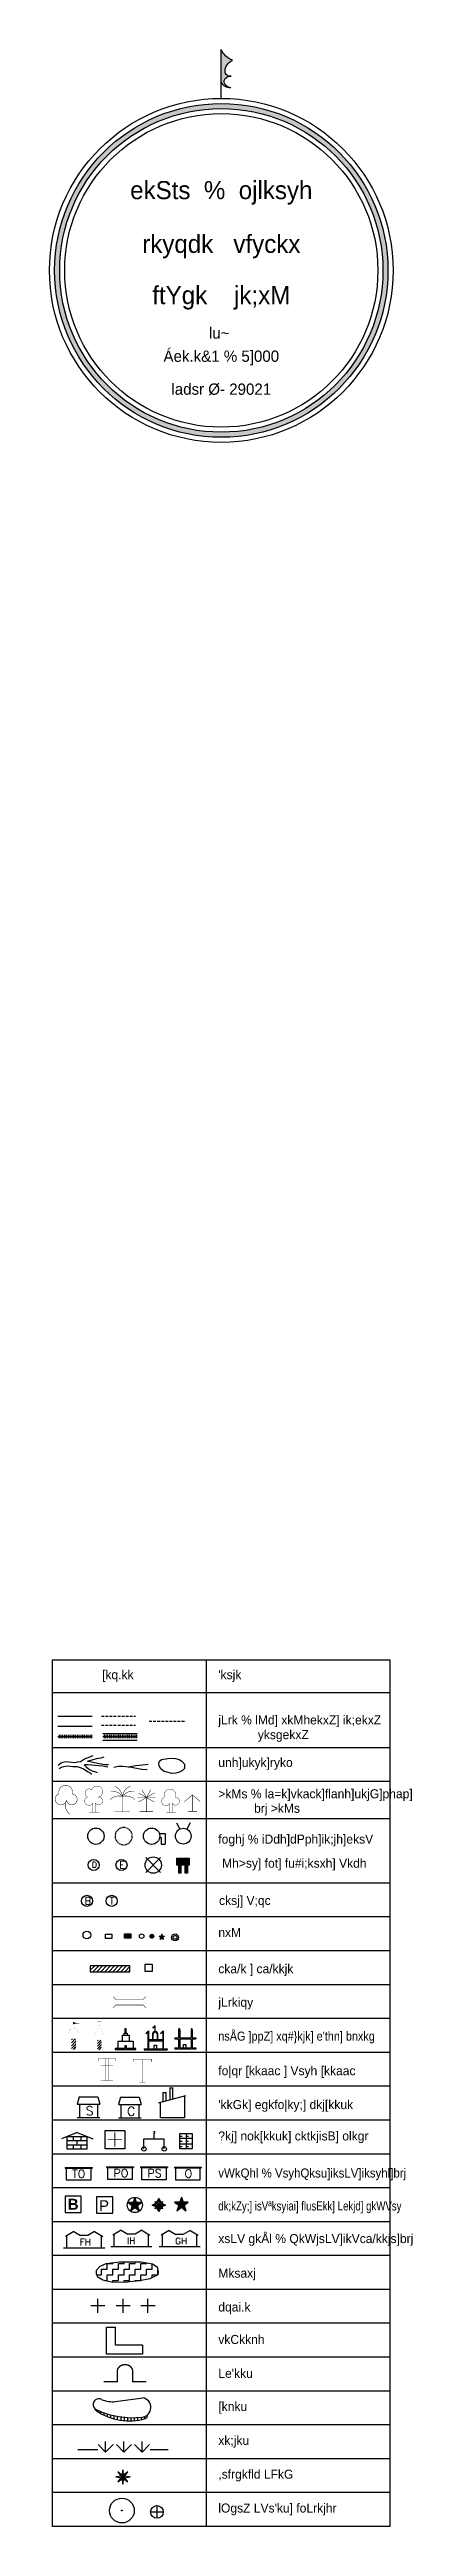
# Model space of a CAD drawing. Header units: feet. Extents: x 59 to 277694, y 0 to 2067228.
# Drawn here: x 800 to 881, y 0 to 549 of the extents above; entities that cross this region are included whole.
import ezdxf
from ezdxf.enums import TextEntityAlignment as Align

# ---------------------------------------------------------------- set-up
doc = ezdxf.new("R2010")
doc.units = ezdxf.units.FT
doc.header["$LTSCALE"] = 0.3
doc.header["$MEASUREMENT"] = 0
doc.linetypes.add('ACAD_ISO02W100', pattern=[15, 12, -3])
doc.linetypes.add('DASHED', pattern=[0.75, 0.5, -0.25])
doc.layers.add('LEGEND', color=1, linetype='Continuous')
doc.layers.add('SYM_LOGO', color=1, linetype='Continuous')
doc.styles.get("Standard").update_dxf_attribs({"font": 'simplex.shx'})
doc.styles.add('TEXT_MAP', font='')
doc.styles.get('TEXT_MAP').set_extended_font_data('Kruti Dev 050')

msp = doc.modelspace()

# ---------------------------------------------------------------- texts
at = {"layer": 'SYM_LOGO', "style": 'TEXT_MAP'}
for s, p in [('ekSts  %  ojlksyh', (838.15, 517.5)), ('rkyqdk   vfyckx', (838.15, 505.6)), ('ftYgk    jk;xM', (838.15, 494.24))]:
    msp.add_text(s, height=4, dxfattribs=at).set_placement(p, align=Align.MIDDLE_CENTER)
for s, p in [('lu~ ', (838.15, 485.86)), ('Áek.k&1 % 5]000', (838.15, 480.72)), ('ladsr Ø- 29021', (838.15, 473.42))]:
    msp.add_text(s, height=2.5, rotation=360, dxfattribs=at).set_placement(p, align=Align.MIDDLE_CENTER)

# ---------------------------------------------------------------- blocks, each defined once
blk = doc.blocks.new('TS_POINT')
at = {"color": 5}
for radius in [2.75, 0.0725]:
    blk.add_circle((0, 0), radius, dxfattribs=at)
blk = doc.blocks.new('HOTEL')
blk.add_hatch(color=256).paths.add_polyline_path([(0.6, -0.03), (1.49, 0.65), (0.37, 0.65), (0.01, 1.75), (-0.36, 0.65), (-1.51, 0.65), (-0.59, -0.05), (-0.99, -1.25), (0, -0.49), (1.01, -1.25)])
for p, q in [((-0.36, 0.65), (-1.51, 0.65)), ((1.49, 0.65), (0.37, 0.65))]:
    blk.add_line(p, q)
for points in [[(-1.51, 0.65), (-0.59, -0.05)], [(0.01, 1.75), (-0.36, 0.65)], [(0.01, 1.75), (0.37, 0.65)], [(0.6, -0.03), (1.49, 0.65)], [(-0.59, -0.05), (-0.99, -1.25)], [(-0.99, -1.25), (0, -0.49)], [(0, -0.49), (1.01, -1.25)], [(0.6, -0.03), (1.01, -1.25)]]:
    blk.add_lwpolyline(points)
blk = doc.blocks.new('OVERHEADTANK')
blk.add_hatch(color=256).paths.add_polyline_path([(1.37, 1.54), (-1.37, 1.54), (-1.37, 0), (-0.93, 0), (-0.93, -1.81), (-0.48, -1.81), (-0.48, 0), (0.48, 0), (0.48, -1.81), (0.93, -1.81), (0.93, 0), (1.37, 0)])
blk.add_lwpolyline([(0.48, 0), (-0.48, 0), (-0.48, -1.81), (-0.93, -1.81), (-0.93, 0), (-1.37, 0), (-1.37, 1.54), (1.37, 1.54), (1.37, 0), (0.93, 0), (0.93, -1.81), (0.48, -1.81)], close=True)
blk = doc.blocks.new('PETROLPUMP')
blk.add_lwpolyline([(1.8, 3.6), (-1.8, 3.6), (-1.8, 0), (1.8, 0)], close=True)
at = {"insert": (-1.28, 2.83), "char_height": 2.4043, "width": 2.5991, "attachment_point": 1}
blk.add_mtext('\\fArial|b0|i0|c0|p34;P', dxfattribs=at)
blk = doc.blocks.new('MONUMENT')
h = blk.add_hatch(color=256)
h.paths.add_polyline_path([(0.71, 0, -0.198912), (0.5, -0.5), (1.5, 0), (0.5, 0.5, -0.198912)])
h.paths.add_polyline_path([(0.8, 0.8), (0.41, 0.67), (0.5, 0.5), (0.67, 0.41)])
h.paths.add_polyline_path([(0.5, 0.5), (0, 1.5), (-0.5, 0.5, -0.414214)])
h.paths.add_polyline_path([(-1.5, 0), (-0.5, -0.5, -0.198912), (-0.71, 0, -0.198912), (-0.5, 0.5)])
h.paths.add_polyline_path([(-0.8, 0.8), (-0.67, 0.41), (-0.5, 0.5), (-0.41, 0.67)])
h.paths.add_polyline_path([(-0.41, -0.67), (-0.5, -0.5), (-0.67, -0.41), (-0.8, -0.8)])
h.paths.add_polyline_path([(-0.5, -0.5), (0, -1.5), (0.5, -0.5, -0.414214)])
h.paths.add_polyline_path([(0.8, -0.8), (0.67, -0.41), (0.5, -0.5), (0.41, -0.67)])
h.paths.add_polyline_path([(-0.41, 0, 1), (0.41, 0, 1)])
blk.add_lwpolyline([(0.5, -0.5), (0, -1.5), (-0.5, -0.5), (-1.5, 0), (-0.5, 0.5), (0, 1.5), (0.5, 0.5), (1.5, 0)], close=True)
for points in [[(-0.67, 0.41), (-0.8, 0.8), (-0.41, 0.67)], [(0.41, 0.67), (0.8, 0.8), (0.67, 0.41)], [(-0.41, -0.67), (-0.8, -0.8), (-0.67, -0.41)], [(0.67, -0.41), (0.8, -0.8), (0.41, -0.67)]]:
    blk.add_lwpolyline(points)
for radius in [0.707, 0.414]:
    blk.add_circle((0, 0), radius)
blk = doc.blocks.new('HISTORICALPLACE')
blk.add_hatch(color=256).paths.add_polyline_path([(0.15, 0.19), (0.12, 0.39), (-0.04, 0.27), (-0.2, 0.39), (-0.23, 0.19), (-0.43, 0.16), (-0.31, 0), (-0.43, -0.16), (-0.23, -0.19), (-0.2, -0.39), (-0.04, -0.27), (0.12, -0.39), (0.15, -0.19), (0.35, -0.16), (0.23, 0), (0.35, 0.16)])
for points in [[(0.15, -0.19), (1.55, 0), (0.15, 0.19), (-0.04, 1.58), (-0.23, 0.19), (-1.62, 0), (-0.23, -0.19), (-0.04, -1.59)], [(0.23, 0), (1.08, 1.12), (-0.04, 0.27), (-1.16, 1.12), (-0.31, 0), (-1.16, -1.12), (-0.04, -0.27), (1.08, -1.12)]]:
    blk.add_lwpolyline(points, close=True)
blk = doc.blocks.new('THEATRE')
blk.add_hatch(color=256).paths.add_polyline_path([(0.62, -0.11), (1.51, 0.57), (0.39, 0.57), (0.03, 1.67), (-0.34, 0.57), (-1.49, 0.57), (-0.57, -0.12), (-0.97, -1.33), (0.02, -0.57), (1.03, -1.33)])
blk.add_lwpolyline([(-0.57, -0.12), (-0.97, -1.33), (0.02, -0.57), (1.03, -1.33), (0.62, -0.11), (1.51, 0.57), (0.39, 0.57), (0.03, 1.67), (-0.34, 0.57), (-1.49, 0.57)], close=True)
blk.add_circle((0, 0), 1.69)
blk = doc.blocks.new('MARRIAGEHALL')
blk.add_lwpolyline([(1.8, 3.6), (-1.8, 3.6), (-1.8, 0), (1.8, 0)], close=True)
at = {"insert": (-1.21, 3.05), "char_height": 2.4043, "width": 2.5991, "attachment_point": 1}
blk.add_mtext('\\fArial|b1|i0|c0|p34;B', dxfattribs=at)
blk = doc.blocks.new('COLONY')
blk.add_lwpolyline([(-1.36, 3.39), (1.36, 3.39), (1.36, 0), (-1.36, 0)], close=True)
for points in [[(-1.36, 2.82), (-0.87, 2.82)], [(-1.36, 2.35), (1.36, 2.35)], [(-1.36, 1.68), (-0.87, 1.68)], [(-1.36, 1.1), (1.36, 1.1)], [(-1.36, 0.51), (-0.87, 0.51)], [(0, 3.39), (0, 0)], [(0, 2.82), (0.57, 2.82)], [(0, 1.68), (0.57, 1.68)], [(0, 0.51), (0.57, 0.51)]]:
    blk.add_lwpolyline(points)
blk = doc.blocks.new('BAZARPETH')
for points in [[(-2.25, 2.25), (2.25, 2.25)], [(-2.25, 0), (-2.25, 2.25)], [(0, 2.25), (0, 3.47)], [(2.25, 0), (2.25, 2.25)]]:
    blk.add_lwpolyline(points)
for centre in [(-2.25, 0), (2.25, 0)]:
    blk.add_circle(centre, 0.484)
blk.add_arc((-0.02, 3.64), 0.175, 274.9565, 124.5671)
blk = doc.blocks.new('STONE_DBC')
for radius in [0.76, 0.419]:
    blk.add_circle((0, 0), radius)
blk = doc.blocks.new('STONE_STAR')
for points in [[(-0.62, 0.21), (0.6, 0.21), (-0.39, -0.5), (-0.24, -0.06)], [(-0.01, 0.65), (-0.39, -0.5), (-0.01, -0.23), (0.36, -0.5)]]:
    blk.add_lwpolyline(points, close=True)
blk.add_lwpolyline([(-0.24, -0.06), (-0.01, -0.23)])
blk = doc.blocks.new('STONE_CRL_STAR')
for points in [[(-0.41, 0.13), (0.4, 0.13), (-0.25, -0.34), (-0.16, -0.05)], [(0, 0.43), (-0.25, -0.34), (0, -0.16), (0.25, -0.34)]]:
    blk.add_lwpolyline(points, close=True)
blk.add_lwpolyline([(-0.16, -0.05), (0, -0.16)])
blk.add_circle((0, 0), 0.427)
blk = doc.blocks.new('STONE_CRTRI')
at = {"const_width": 0.0006}
blk.add_lwpolyline([(0.42, -0.27), (0, 0.51), (-0.42, -0.27)], close=True, dxfattribs=at)
blk.add_circle((0, 0), 0.511)
blk = doc.blocks.new('IDGAH')
for points in [[(-2.36, 2.51), (-2.36, 2.34)], [(-2.36, 2.51), (-1.53, 2.51)], [(-2.36, 2.34), (-1.53, 2.34)], [(-2.32, 2.51), (-1.53, 2.51)], [(-2.32, 2.34), (-1.53, 2.34)], [(-2.32, 0.29), (-2.23, 0.29)], [(-2.32, 0.29), (-2.32, 0)], [(-2.32, 0.29), (-1.53, 0.29)], [(2.32, 0), (-2.32, 0)], [(-1.41, 4.64), (-1.53, 4.25)], [(-1.53, 4.25), (-1.28, 4.25)], [(-1.53, 4.25), (-1.53, 2.51)], [(-1.53, 2.34), (-1.53, 0.29)], [(-1.41, 4.64), (-1.28, 4.25)], [(-1.28, 4.25), (-1.28, 2.51)], [(-1.28, 2.51), (1.25, 2.51)], [(-1.28, 2.34), (-1.28, 0.29)], [(-1.28, 2.34), (1.25, 2.34)], [(-1.28, 0.29), (1.25, 0.29)], [(-0.4, 0.29), (-0.4, 1.04), (0.1, 1.04), (0.1, 0.29)], [(1.37, 4.64), (1.25, 4.25)], [(1.25, 4.25), (1.5, 4.25)], [(1.25, 4.25), (1.25, 2.51)], [(1.25, 2.34), (1.25, 0.29)], [(1.37, 4.64), (1.5, 4.25)], [(1.5, 4.25), (1.5, 2.51)], [(1.5, 2.51), (1.94, 2.51)], [(1.5, 2.51), (2.32, 2.51)], [(1.5, 2.34), (1.5, 0.29)], [(1.5, 2.34), (1.94, 2.34)], [(1.5, 2.34), (2.32, 2.34)], [(1.5, 0.29), (2.32, 0.29)], [(2.32, 2.51), (2.32, 2.34)], [(2.32, 0.29), (2.32, 0)]]:
    blk.add_lwpolyline(points)
blk = doc.blocks.new('MOSQUE')
for points in [[(-2.57, 0.16), (-2.57, 0)], [(-2.57, 0.16), (-1.7, 0.16)], [(-2.57, 0), (2.57, 0)], [(-1.57, 4.16), (-2.17, 3.59), (-1.7, 3.85)], [(-2.03, 0.16), (1.82, 0.16)], [(-1.7, 3.85), (-1.7, 0.16)], [(-1.57, 4.16), (-1.57, 2.15)], [(-0.71, 2.15), (-1.57, 2.15)], [(-1.57, 1.97), (-1.57, 0.16)], [(-1.57, 1.97), (1.57, 1.97)], [(-0.08, 5.26), (-0.6, 4.83), (-0.11, 4.98)], [(0.41, 2.15), (-0.59, 2.15)], [(-0.32, 0.16), (-0.32, 1), (0.18, 1), (0.18, 0.16)], [(-0.11, 3.99), (-0.11, 4.98)], [(-0.08, 3.99), (-0.08, 5.26)], [(1.57, 2.15), (0.52, 2.15)], [(1.7, 4.16), (1.1, 3.59), (1.57, 3.85)], [(1.57, 3.85), (1.57, 2.15)], [(1.57, 1.97), (1.57, 0.16)], [(1.7, 4.16), (1.7, 0.16)], [(1.7, 0.16), (2.57, 0.16)], [(2.57, 0.16), (2.57, 0)]]:
    blk.add_lwpolyline(points)
for points in [[(-0.11, 3.99, 0.424589), (-0.71, 3.34), (-0.71, 2.15)], [(0.41, 2.15), (0.41, 3.34, 1.073), (-0.6, 3.34), (-0.59, 2.15)], [(0.52, 2.15), (0.53, 3.34, 0.42596), (-0.08, 3.99, 0.42596)]]:
    blk.add_lwpolyline(points, format="xyb")
blk = doc.blocks.new('GURUDWARA')
for points in [[(-0.05, 0.18), (-2.3, 0.18), (-2.3, 0.18), (-2.3, 0), (2.3, 0), (2.3, 0.18), (0.14, 0.18)], [(-1.62, 0.18), (-1.62, 1.84), (1.73, 1.84), (1.73, 0.18)], [(-0.63, 1.84), (-0.63, 3.15), (0.86, 3.15), (0.86, 1.84)], [(-0.3, 3.15), (-0.3, 3.59), (0.38, 3.59), (0.38, 3.15)], [(-0.05, 0.18), (-0.05, 0.88), (0.14, 0.88), (0.14, 0.18)], [(-0.02, 3.6), (-0.02, 4.6), (0.12, 4.6), (0.12, 3.59)]]:
    blk.add_lwpolyline(points)
blk = doc.blocks.new('TUBEWELL')
blk.add_circle((0, 0), 1.23)
blk.add_text('T', height=1.6).set_placement((-0.51, -0.8))
blk = doc.blocks.new('DETAIL')
for points in [[(-1.4, 0), (1.4, 0)], [(0, 1.4), (0, -1.4)]]:
    blk.add_lwpolyline(points)
blk.add_circle((0, 0), 1.4)
blk = doc.blocks.new('GRASS')
for p, q in [((-4.06, 0), (-5.71, 1.65)), ((-4.06, 0), (-4.06, 2.33)), ((-4.06, 0), (-2.41, 1.65)), ((0, 0), (-1.65, 1.65)), ((0, 0), (0, 2.33)), ((0, 0), (1.65, 1.65)), ((4.02, 0), (2.37, 1.65)), ((4.02, 0), (4.02, 2.33)), ((4.02, 0), (5.67, 1.65))]:
    blk.add_line(p, q)
at = {"ltscale": 0.25}
for points in [[(-10.24, 0.56), (-5.79, 0.56)], [(5.85, 0.56), (9.81, 0.56)]]:
    blk.add_lwpolyline(points, dxfattribs=at)
blk = doc.blocks.new('KHADAN')
h = blk.add_hatch()
h.set_pattern_fill('_USER', color=256, scale=0.75, angle=90, style=0, pattern_type=0)
h.set_pattern_definition([(90, (-250.58165, -221.3395), (-0.75, 5e-17), [])])
h.paths.add_polyline_path([(4.77, -1.97), (5.16, -1.63), (5.36, -1.06, -0.171042), (4.04, -1.67, -0.135254), (-5.95, -0.06, -0.103646), (-6.4, 0.21), (-6.23, -0.1), (-6.09, -0.27, 0.220977)])
for points in [[(-6.09, -0.27), (-6.23, -0.1), (-6.4, 0.21)], [(4.77, -1.97), (5.16, -1.63), (5.36, -1.06)]]:
    blk.add_lwpolyline(points)
blk.add_lwpolyline([(-4.94, 2.27, 0.11887), (-1.86, 1.78), (4.25, 2.64)], format="xyb")
for centre, radius, start, end in [((-5.53, 1.14), 1.27, 62.3813, 250.7261), ((3.83, 0.5), 2.18, 275.4805, 79.0713), ((1.17, 10.56), 13.04, 236.1714, 286.0147), ((1.97, 17.27), 19.05, 245.42, 276.2309)]:
    blk.add_arc(centre, radius, start, end)
blk = doc.blocks.new('SAMSHAN')
at = {"const_width": 0.3}
blk.add_lwpolyline([(-4.7, 0.03), (-1.7, 0.03), (-1.7, 2.24, -0.414214), (-0.2, 3.74), (0.21, 3.74, -0.414214), (1.71, 2.24), (1.71, 0.03), (4.71, 0.03)], format="xyb", dxfattribs=at)
blk = doc.blocks.new('ABADI')
for points in [[(5.98, -1.99), (-1.99, -1.99), (-1.99, 3.99)], [(-1.99, 3.99), (0, 3.99)], [(5.98, 0), (0, 0), (0, 3.99)], [(5.98, 0), (5.98, -1.99)]]:
    blk.add_lwpolyline(points)
blk = doc.blocks.new('COMPOUND')
for points in [[(1.56, 0), (-1.56, 0)], [(0, -1.56), (0, 1.56)]]:
    blk.add_lwpolyline(points)
blk = doc.blocks.new('GUESTHOUSE')
for p, q in [((-4.5, 0), (0, 0)), ((0.87, 2.7), (-0.75, 2.7)), ((0, 0), (4.62, 0))]:
    blk.add_line(p, q)
for points in [[(-2.25, 3.61), (-4.05, 2.52)], [(-3.75, 0), (-3.75, 2.7)], [(-2.25, 3.61), (-0.75, 2.7)], [(2.37, 3.61), (0.87, 2.7)], [(2.37, 3.61), (4.17, 2.52)], [(3.87, 0), (3.87, 2.7)]]:
    blk.add_lwpolyline(points)
blk.add_text('GH', height=1.44).set_placement((-0.92, 0.53))
blk = doc.blocks.new('IGUESTHOUSE')
for p, q in [((-4.5, 0), (0, 0)), ((0.87, 2.7), (-0.75, 2.7)), ((0, 0), (4.62, 0))]:
    blk.add_line(p, q)
for points in [[(-2.25, 3.61), (-4.05, 2.52)], [(-3.75, 0), (-3.75, 2.7)], [(-2.25, 3.61), (-0.75, 2.7)], [(2.37, 3.61), (0.87, 2.7)], [(2.37, 3.61), (4.17, 2.52)], [(3.87, 0), (3.87, 2.7)]]:
    blk.add_lwpolyline(points)
blk.add_text('IH', height=1.44).set_placement((-0.92, 0.53))
blk = doc.blocks.new('FGUESTHOUSE')
blk.add_line((0.87, 2.7), (-0.75, 2.7))
for points in [[(-4.5, 0), (0, 0), (4.62, 0)], [(-2.25, 3.61), (-4.05, 2.52)], [(-3.75, 0), (-3.75, 2.7)], [(-2.25, 3.61), (-0.75, 2.7)], [(2.37, 3.61), (0.87, 2.7)], [(2.37, 3.61), (4.17, 2.52)], [(3.87, 0), (3.87, 2.7)]]:
    blk.add_lwpolyline(points)
blk.add_text('FH', height=1.44).set_placement((-0.92, 0.53))
blk = doc.blocks.new('OFFICE')
for p, q in [((-2.98, 2.85), (2.98, 2.85)), ((-2.98, 2.69), (2.98, 2.69)), ((-2.68, 0), (-2.68, 2.69)), ((2.68, 0), (-2.68, 0)), ((2.14, 2.69), (-2.14, 2.69)), ((2.68, 2.69), (2.68, 0))]:
    blk.add_line(p, q)
for points in [[(-2.98, 2.85), (-2.98, 2.69)], [(2.98, 2.85), (2.98, 2.69)]]:
    blk.add_lwpolyline(points)
blk.add_text('O', height=1.8).set_placement((-0.71, 0.53))
blk = doc.blocks.new('POLICESTATION')
for p, q in [((-2.98, 2.85), (2.98, 2.85)), ((-2.98, 2.69), (2.98, 2.69)), ((-2.68, 0), (-2.68, 2.69)), ((2.68, 0), (-2.68, 0)), ((2.14, 2.69), (-2.14, 2.69)), ((2.68, 2.69), (2.68, 0))]:
    blk.add_line(p, q)
for points in [[(-2.98, 2.85), (-2.98, 2.69)], [(2.98, 2.85), (2.98, 2.69)]]:
    blk.add_lwpolyline(points)
blk.add_text('PS', height=1.8).set_placement((-1.46, 0.53))
blk = doc.blocks.new('POSTOFFICE')
for p, q in [((-2.98, 2.85), (2.98, 2.85)), ((-2.98, 2.69), (2.98, 2.69)), ((-2.68, 0), (-2.68, 2.69)), ((2.68, 0), (-2.68, 0)), ((2.14, 2.69), (-2.14, 2.69)), ((2.68, 2.69), (2.68, 0))]:
    blk.add_line(p, q)
for points in [[(-2.98, 2.85), (-2.98, 2.69)], [(2.98, 2.85), (2.98, 2.69)]]:
    blk.add_lwpolyline(points)
blk.add_text('PO', height=1.8).set_placement((-1.46, 0.53))
blk = doc.blocks.new('TELEPHONOFFICE')
for p, q in [((-2.98, 2.85), (2.98, 2.85)), ((-2.98, 2.69), (2.98, 2.69)), ((-2.68, 0), (-2.68, 2.69)), ((2.68, 0), (-2.68, 0)), ((2.14, 2.69), (-2.14, 2.69)), ((2.68, 2.69), (2.68, 0))]:
    blk.add_line(p, q)
for points in [[(-2.98, 2.85), (-2.98, 2.69)], [(2.98, 2.85), (2.98, 2.69)]]:
    blk.add_lwpolyline(points)
blk.add_text('TO', height=1.8).set_placement((-1.46, 0.53))
blk = doc.blocks.new('HOSPITAL')
blk.add_lwpolyline([(-2.18, 4.11), (2.18, 4.11), (2.18, 0), (-2.18, 0)], close=True)
at = {"const_width": 0.2}
for points in [[(-1.58, 2.05), (1.58, 2.05)], [(0, 3.64), (0, 0.47)]]:
    blk.add_lwpolyline(points, dxfattribs=at)
blk = doc.blocks.new('SCHOOL')
for points in [[(-2.06, 4.6), (-2.5, 2.96)], [(-2.5, 2.96), (2.5, 2.96)], [(-2.5, 0), (2.5, 0)], [(-2.06, 4.6), (2.06, 4.6)], [(-2, 2.96), (-2, 0)], [(2, 2.96), (2, 0)], [(2.06, 4.6), (2.5, 2.96)]]:
    blk.add_lwpolyline(points)
blk.add_text('S', height=2).set_placement((-0.6, 0.47))
blk = doc.blocks.new('BUILDING')
for p, q in [((-2.25, 2.7), (-2.25, 0)), ((2.25, 2.7), (-2.25, 2.7)), ((2.25, 1.8), (-2.25, 1.8)), ((-2.25, 0.9), (2.25, 0.9)), ((-2.25, 0), (2.25, 0)), ((-0.9, 2.7), (-0.9, 1.8)), ((-0.9, 0.9), (-0.9, 0)), ((0, 0.9), (0, 1.8)), ((0.9, 1.8), (0.9, 2.7)), ((0.9, 0), (0.9, 0.9)), ((2.25, 0), (2.25, 2.7))]:
    blk.add_line(p, q)
for points in [[(0, 3.61), (-3.45, 2.21)], [(0, 3.61), (3.45, 2.21)]]:
    blk.add_lwpolyline(points)
blk = doc.blocks.new('COLLAGE')
for points in [[(-2.06, 4.6), (-2.5, 2.96)], [(-2.5, 2.96), (2.5, 2.96)], [(-2.5, 0), (2.5, 0)], [(-2.06, 4.6), (2.06, 4.6)], [(-2, 2.96), (-2, 0)], [(2, 2.96), (2, 0)], [(2.06, 4.6), (2.5, 2.96)]]:
    blk.add_lwpolyline(points)
blk.add_text('C', height=2).set_placement((-0.6, 0.47))
blk = doc.blocks.new('INDUSTRY')
for p, q in [((-3.11, 3.33), (2.92, 4.99)), ((-2.63, 0), (-2.63, 3.46)), ((2.63, 0), (-2.63, 0)), ((2.63, 4.91), (2.63, 0))]:
    blk.add_line(p, q)
for points in [[(-2.14, 5.65), (-1.32, 5.65)], [(-2.04, 3.63), (-2.04, 5.65)], [(-1.42, 3.8), (-1.42, 5.65)], [(-0.65, 6.68), (0.17, 6.68)], [(-0.55, 4.04), (-0.55, 6.68)], [(0.07, 4.21), (0.07, 6.68)]]:
    blk.add_lwpolyline(points)
blk = doc.blocks.new('TELEPOLE')
at = {"ltscale": 0.25, "const_width": 0.09}
for points in [[(0, 5.07), (-1.98, 5.07), (-1.98, 4.54)], [(0, 0), (-0.61, 0)], [(0, 5.07), (1.98, 5.07), (1.98, 4.54)], [(0, 0), (0, 5.07)], [(0, 0), (0.61, 0)]]:
    blk.add_lwpolyline(points, dxfattribs=at)
blk = doc.blocks.new('EPOLE')
at = {"const_width": 0.08712}
for points in [[(1.9118, 4.38504), (1.9118, 4.91139), (-1.9118, 4.91139), (-1.9118, 4.38504)], [(-1.35399, 3.47754), (1.35399, 3.47754)], [(-1.35399, 0), (1.35399, 0)], [(-0.282535, 0), (-0.282535, 4.91139)], [(0.282535, 0), (0.282535, 4.91139)]]:
    blk.add_lwpolyline(points, dxfattribs=at)
blk = doc.blocks.new('CHURCH')
at = {"linetype": 'Continuous'}
h = blk.add_hatch(dxfattribs=at)
h.set_pattern_fill('ANSI31', color=256, scale=3.375, style=0)
h.set_pattern_definition([(45, (-88.71942, -94.3617), (-0.2983107, 0.2983107), [])])
h.paths.add_polyline_path([(0.46, 0), (0.46, 2.18), (-0.48, 2.18), (-0.48, 0)])
at = {"lineweight": 5, "const_width": 0.0169}
blk.add_lwpolyline([(-1.09, 3.07), (0.99, 3.07), (-0.05, 5.59)], close=True, dxfattribs=at)
for points in [[(-0.49, 6.21), (0.39, 6.21)], [(-0.05, 5.59), (-0.05, 6.84)]]:
    blk.add_lwpolyline(points, dxfattribs=at)
at = {"linetype": 'Continuous', "const_width": 0.0169}
for points in [[(-1.67, 3.07), (1.64, 3.07)], [(-1.67, 0), (1.67, 0)], [(-1.09, 0), (-1.09, 3.07)], [(-0.48, 0), (-0.48, 2.18), (0.46, 2.18), (0.46, 0)], [(0.99, 0), (0.99, 3.07)]]:
    blk.add_lwpolyline(points, dxfattribs=at)
blk = doc.blocks.new('TEMPLE')
at = {"linetype": 'Continuous'}
blk.add_hatch(color=256, dxfattribs=at).paths.add_polyline_path([(0.28, 5.69), (0.6, 5.75), (0.95, 5.71), (1.39, 5.73), (0.49, 5.85), (0.21, 6.01), (-0.14, 6.06), (-0.15, 5.55), (-0.09, 5.55)])
h = blk.add_hatch(dxfattribs=at)
h.set_pattern_fill('ANSI31', color=256, scale=3.6, style=0)
h.set_pattern_definition([(45, (-94.63405, -100.65248), (-0.318198, 0.318198), [])])
h.paths.add_polyline_path([(0.49, 0), (0.49, 2.32), (-0.51, 2.32), (-0.51, 0)])
at = {"linetype": 'Continuous', "const_width": 0.018}
for points in [[(-0.16, 4.99), (-0.14, 6.06), (0.21, 6.01), (0.49, 5.85), (1.39, 5.73), (0.95, 5.71), (0.6, 5.75), (0.28, 5.69), (-0.09, 5.55), (-0.15, 5.55)], [(-1.78, 3.28), (1.75, 3.28)], [(-1.78, 0), (1.78, 0)], [(-1.16, 3.28), (-1.16, 3.69), (-0.97, 4.22), (-0.63, 4.55), (-0.33, 4.73), (-0.16, 4.99), (0.05, 4.8), (0.46, 4.5), (0.69, 4.36), (0.88, 4.09), (1.02, 3.76), (1.06, 3.28)], [(-1.16, 0), (-1.16, 3.28)], [(-0.51, 0), (-0.51, 2.32), (0.49, 2.32), (0.49, 0)], [(1.06, 0), (1.06, 3.28)]]:
    blk.add_lwpolyline(points, dxfattribs=at)
blk = doc.blocks.new('ROADBRIDGE')
at = {"const_width": 0.1}
for points in [[(3.44, 1.26), (2.8, 0.62), (-3.2, 0.62), (-3.84, 1.26)], [(-3.84, -1.22), (-3.2, -0.58), (2.8, -0.58), (3.44, -1.22)]]:
    blk.add_lwpolyline(points, dxfattribs=at)
blk = doc.blocks.new('BANDHARA')
blk.add_lwpolyline([(0.85, -0.75), (0.85, 0.75), (-0.85, 0.75), (-0.85, -0.75)], close=True)
blk = doc.blocks.new('BRIDGE')
h = blk.add_hatch()
h.set_pattern_fill('ANSI31', color=256, scale=5, style=0)
h.set_pattern_definition([(45, (-36.448, -156.65615), (-0.4419417, 0.4419417), [])])
h.paths.add_polyline_path([(4.21, -0.65), (4.21, 0.65), (-4.55, 0.65), (-4.55, -0.65)])
for p, q in [((4.21, 0.65), (-4.55, 0.65)), ((-4.55, 0.65), (-4.55, -0.65)), ((4.21, -0.65), (4.21, 0.65)), ((-4.55, -0.65), (4.21, -0.65))]:
    blk.add_line(p, q)
blk = doc.blocks.new('STONESQUAREFILLED')
blk.add_hatch(color=256).paths.add_polyline_path([(0.7, -0.48), (0.7, 0.48), (-0.7, 0.48), (-0.7, -0.48)])
blk.add_lwpolyline([(-0.7, 0.48), (0.7, 0.48), (0.7, -0.48), (-0.7, -0.48)], close=True)
blk = doc.blocks.new('STONESQUARE')
blk.add_lwpolyline([(-0.7, 0.48), (0.7, 0.48), (0.7, -0.48), (-0.7, -0.48)], close=True)
blk = doc.blocks.new('STONE')
blk.add_circle((0, 0), 0.851)
blk = doc.blocks.new('DISUSEWELL')
for points in [[(-1.64, 1.64), (1.64, -1.64)], [(-1.64, -1.64), (1.64, 1.64)]]:
    blk.add_lwpolyline(points)
blk.add_circle((0, 0), 1.81)
blk = doc.blocks.new('DIESELPUMP')
blk.add_circle((0, 0), 1.23)
blk.add_text('D', height=1.3).set_placement((-0.42, -0.58))
blk = doc.blocks.new('PUMPWELL')
blk.add_circle((0, 0), 1.23)
blk.add_text('E', height=1.6).set_placement((-0.51, -0.77))
blk = doc.blocks.new('BOREWELL')
blk.add_circle((0, 0), 1.23)
blk.add_text('B', height=1.6).set_placement((-0.51, -0.8))
blk = doc.blocks.new('MOTWELL')
for points in [[(-1.54, 2.96), (-0.8, 1.55)], [(1.54, 2.96), (0.8, 1.55)]]:
    blk.add_lwpolyline(points)
blk.add_circle((0, 0), 1.74)
blk = doc.blocks.new('STEPWELL')
for points in [[(1.72, 0.57), (2.99, 0.57), (2.99, -1.8)], [(1.79, -0.27), (2.14, -0.27), (2.14, -1.8)], [(2.14, -1.8), (2.99, -1.8)]]:
    blk.add_lwpolyline(points)
blk.add_circle((0, 0), 1.81)
blk = doc.blocks.new('KACCHAWELL')
at = {"linetype": 'ACAD_ISO02W100', "ltscale": 0.03}
blk.add_ellipse((0, 0), major_axis=(-1.35, 1.35), ratio=1, start_param=3.926991, end_param=10.210176, dxfattribs=at)
blk = doc.blocks.new('PAKKAWELL')
blk.add_circle((0, 0), 1.81)
blk = doc.blocks.new('OTHERTREE')
at = {"const_width": 0.1}
for points in [[(0, 3.63), (-1.79, 2.11)], [(-1, 0), (1, 0)], [(0, 3.63), (0, 0)], [(0, 3.63), (1.79, 2.11)]]:
    blk.add_lwpolyline(points, dxfattribs=at)
blk = doc.blocks.new('IMLITREE')
at = {"const_width": 0.08}
for points in [[(-1.4, 3.49, 1.50414), (-0.28, 2.12, 1.50414)], [(0.97, 3.44, 1.518268), (-1.4, 3.49, 1.518268)], [(0.28, 2.13, 1.763654), (0.97, 3.44, 1.763654)]]:
    blk.add_lwpolyline(points, format="xyb", dxfattribs=at)
for points in [[(-1.08, 0), (1.08, 0)], [(-0.28, 2.12), (-0.28, 0)], [(0.28, 2.13), (0.28, 0)]]:
    blk.add_lwpolyline(points, dxfattribs=at)
blk = doc.blocks.new('COCONUT_TREE')
at = {"const_width": 0.1}
for points in [[(0, 3.13), (-2.02, 3.13)], [(0, 3.13), (-1.75, 4.14)], [(0, 3.13), (-1.75, 2.12)], [(0, 3.13), (-1.01, 4.87)], [(0, 3.13), (1.01, 4.87)], [(0, 3.13), (1.75, 4.14)], [(0, 0), (0, 3.13)], [(0, 3.13), (1.75, 2.12)], [(0, 3.13), (2.02, 3.13)]]:
    blk.add_lwpolyline(points, dxfattribs=at)
blk.add_lwpolyline([(-1.48, 0, 0.1, 0.1, 0), (-1.48, 0, 0.1, 0.1, 0), (1.48, 0, 0.1, 0.1, 0), (1.48, 0, 0.1, 0.1, 0), (1.48, 0, 0, 0, 0)], format="xyseb")
blk = doc.blocks.new('SINDHITREE')
at = {"const_width": 0.1}
for points in [[(0, 3.42, 0.264754), (-1.75, 5.67, 0.264754)], [(1.75, 5.67, 0.264754), (0, 3.42, 0.264754)], [(0, 3.42, 0.264754), (-2.75, 2.68, 0.264754)], [(0, 3.42, 0.264754), (-2.62, 4.55, 0.264754)], [(2.62, 4.55, 0.264754), (0, 3.42, 0.264754)], [(2.75, 2.68, 0.264754), (0, 3.42, 0.264754)]]:
    blk.add_lwpolyline(points, format="xyb", dxfattribs=at)
for points in [[(-1.71, 0), (1.71, 0)], [(0, 3.42), (0, 0)]]:
    blk.add_lwpolyline(points, dxfattribs=at)
blk = doc.blocks.new('MANGOTREE')
at = {"const_width": 0.08}
for points in [[(-0.5, 5.02, -1.712327), (0.97, 3.44, -1.50414)], [(-1.4, 3.49, 1.50414), (-0.28, 2.12, 1.50414)], [(-0.5, 5.02, 1.205607), (-1.4, 3.49, 1.50414)], [(0.28, 2.13, 1.763654), (0.97, 3.44, 1.763654)]]:
    blk.add_lwpolyline(points, format="xyb", dxfattribs=at)
for points in [[(-1.08, 0), (1.08, 0)], [(-0.28, 2.12), (-0.28, 0)], [(0.28, 2.13), (0.28, 0)]]:
    blk.add_lwpolyline(points, dxfattribs=at)
blk = doc.blocks.new('ORANGETREE')
at = {"const_width": 0.1}
for points in [[(0.53, 4.49, 1.294889), (-2.43, 4.55, 1.518268)], [(-2.43, 4.55, 1.707496), (-0.75, 3.13, 1.50414)], [(-0.75, 3.13, 0.360867), (0, 0, 0.370642)], [(-0.75, 3.13, 2.063555), (0.53, 4.49, 1.763654)]]:
    blk.add_lwpolyline(points, format="xyb", dxfattribs=at)
blk = doc.blocks.new('Legend')
at = {"layer": 'LEGEND'}
h = blk.add_hatch(dxfattribs=at)
h.set_pattern_fill('ZIGZAG', color=256, scale=10, style=0)
h.set_pattern_definition([(0, (-42.1706, -561.7866), (1.25, 1.25), [1.25, -1.25]), (90, (-40.9206, -561.7866), (-1.25, 1.25), [1.25, -1.25])])
h.paths.add_polyline_path([(14.85, 58.65), (11.86, 58.26), (10.52, 57.69), (9.69, 56.74), (9.69, 55.97), (10.01, 55.21), (11.16, 54.57), (13.07, 54.13), (16.19, 54.06), (17.08, 54.19), (19.25, 54.38), (21.54, 54.83), (22.56, 55.34), (23.33, 55.72), (23.39, 56.42), (23.2, 57.5), (22.18, 58.2), (19.57, 58.65)])
at = {"layer": 'LEGEND', "color": 7}
for p, q in [((0, 191.95), (74.81, 191.95)), ((0, 0), (0, 191.95)), ((74.81, 191.95), (74.81, 0)), ((74.81, 172.5), (0, 172.5)), ((74.81, 165), (0, 165)), ((74.81, 156.77), (0, 156.77)), ((74.81, 142.5), (0, 142.5)), ((74.81, 135), (0, 135)), ((74.81, 127.5), (0, 127.5)), ((74.81, 120), (0, 120)), ((74.81, 112.5), (0, 112.5)), ((74.81, 105), (0, 105)), ((74.81, 97.5), (0, 97.5)), ((74.81, 90), (0, 90)), ((74.81, 82.5), (0, 82.5)), ((74.81, 75), (0, 75)), ((74.81, 67.5), (0, 67.5)), ((74.81, 60), (0, 60)), ((74.81, 52.5), (0, 52.5)), ((74.81, 45), (0, 45)), ((74.81, 37.5), (0, 37.5)), ((74.81, 30), (0, 30)), ((74.81, 22.5), (0, 22.5)), ((74.81, 15), (0, 15)), ((74.81, 7.5), (0, 7.5)), ((74.81, 0), (0, 0))]:
    blk.add_line(p, q, dxfattribs=at)
for points in [[(34.01, 191.95), (34.01, 0)], [(0, 184.73), (74.81, 184.73)], [(1.42, 175.33), (1.42, 174.59)], [(1.82, 175.33), (1.82, 174.59)], [(2.22, 175.33), (2.22, 174.59)], [(2.62, 175.33), (2.62, 174.59)], [(3.02, 175.33), (3.02, 174.59)], [(3.42, 175.33), (3.42, 174.59)], [(3.82, 175.33), (3.82, 174.59)], [(4.22, 175.33), (4.22, 174.59)], [(4.62, 175.33), (4.62, 174.59)], [(5.02, 175.33), (5.02, 174.59)], [(5.42, 175.33), (5.42, 174.59)], [(5.82, 175.33), (5.82, 174.59)], [(6.22, 175.33), (6.22, 174.59)], [(6.62, 175.33), (6.62, 174.59)], [(7.02, 175.33), (7.02, 174.59)], [(7.42, 175.33), (7.42, 174.59)], [(7.82, 175.33), (7.82, 174.59)], [(8.22, 175.33), (8.22, 174.59)], [(8.62, 175.33), (8.62, 174.59)], [(11.4, 175.33), (11.4, 174.59)], [(11.8, 175.33), (11.8, 174.59)], [(12.2, 175.33), (12.2, 174.59)], [(12.6, 175.33), (12.6, 174.59)], [(13, 175.33), (13, 174.59)], [(13.4, 175.33), (13.4, 174.59)], [(13.8, 175.33), (13.8, 174.59)], [(14.2, 175.33), (14.2, 174.59)], [(14.6, 175.33), (14.6, 174.59)], [(15, 175.33), (15, 174.59)], [(15.4, 175.33), (15.4, 174.59)], [(15.8, 175.33), (15.8, 174.59)], [(16.2, 175.33), (16.2, 174.59)], [(16.6, 175.33), (16.6, 174.59)], [(17, 175.33), (17, 174.59)], [(17.4, 175.33), (17.4, 174.59)], [(17.8, 175.33), (17.8, 174.59)], [(18.2, 175.33), (18.2, 174.59)], [(18.6, 175.33), (18.6, 174.59)]]:
    blk.add_lwpolyline(points, dxfattribs=at)
at = {"layer": 'LEGEND', "color": 30}
for points in [[(1.15, 179.49), (8.74, 179.49)], [(1.15, 177.29), (8.74, 177.29)]]:
    blk.add_lwpolyline(points, dxfattribs=at)
at = {"layer": 'LEGEND', "color": 2, "linetype": 'DASHED', "ltscale": 4}
for points in [[(10.82, 179.51), (18.41, 179.51)], [(10.82, 177.48), (18.41, 177.48)]]:
    blk.add_lwpolyline(points, dxfattribs=at)
at = {"layer": 'LEGEND', "color": 7, "ltscale": 0.3}
for points in [[(11.12, 175.64), (18.71, 175.64)], [(1.15, 174.98), (8.74, 174.98)], [(11.12, 174.98), (18.71, 174.98)], [(11.12, 174.17), (18.71, 174.17)]]:
    blk.add_lwpolyline(points, dxfattribs=at)
at = {"layer": 'LEGEND', "color": 1, "linetype": 'DASHED', "ltscale": 4}
blk.add_lwpolyline([(21.41, 178.36), (29.55, 178.36)], dxfattribs=at)
at = {"layer": 'LEGEND', "color": 4}
for points in [[(6.15, 169.42), (7.09, 170.04), (7.69, 170.23), (8.34, 170.5), (8.8, 170.72), (8.99, 170.77)], [(7.76, 169.49), (8.99, 169.88), (9.7, 170.09), (10.21, 170.2), (10.78, 170.28), (11.24, 170.39), (11.4, 170.44)], [(1.21, 168.63), (1.56, 168.95), (1.86, 169.17), (2.27, 169.28), (2.89, 169.42), (3.62, 169.36), (4.27, 169.28), (5.01, 169.25), (5.49, 169.33), (6.15, 169.42)], [(1.43, 167.87), (1.86, 168.22), (2.46, 168.36), (3.35, 168.47), (3.89, 168.41), (4.49, 168.33), (4.87, 168.33), (5.44, 168.33)], [(5.44, 168.33), (6.36, 168.06), (6.85, 167.84), (7.2, 167.63), (7.5, 167.38), (7.91, 167.17), (8.31, 166.95), (8.5, 166.76), (8.67, 166.63)], [(6.98, 168.73), (7.26, 168.74), (7.88, 168.77), (8.61, 168.71), (9.32, 168.66), (10.21, 168.55), (11.16, 168.47), (11.78, 168.33), (12.22, 168.25)], [(6.98, 168.73), (7.45, 168.25), (7.91, 167.9), (8.34, 167.57), (8.88, 167.3), (9.26, 167.22), (9.75, 167.09), (9.89, 167.03)], [(7.76, 169.49), (8.31, 169.42), (9.26, 169.2), (9.99, 169.06), (10.78, 168.9), (11.51, 168.79), (12.11, 168.74), (12.41, 168.74)], [(13.54, 168.18), (13.54, 168.18), (14.54, 168.38), (15.55, 168.37), (17.5, 168.22), (19.75, 167.75), (19.75, 167.75), (20.95, 167.64)], [(16.76, 168.28), (18.45, 168.53), (19.89, 168.73), (21.15, 168.88), (21.15, 168.88), (21.15, 168.88)]]:
    blk.add_lwpolyline(points, dxfattribs=at)
blk.add_lwpolyline([(23.96, 167.82), (23.64, 168.5), (23.58, 169.09), (23.71, 169.49), (24.17, 169.88), (25.55, 170.08), (26.53, 170.21), (27.26, 170.14), (28.05, 169.88), (28.65, 169.5), (29.23, 168.83), (29.23, 167.91), (28.77, 167.45), (28.11, 167.06), (27.32, 166.86), (26.34, 166.8), (25.42, 167.06), (24.56, 167.32)], close=True, dxfattribs=at)
at = {"layer": 'LEGEND'}
blk.add_lwpolyline([(11.16, 54.57), (10.01, 55.21), (9.69, 55.97), (9.69, 56.74), (10.52, 57.69), (11.86, 58.26), (14.85, 58.65), (19.57, 58.65), (22.18, 58.2), (23.2, 57.5), (23.39, 56.42), (23.33, 55.72), (22.56, 55.34), (21.54, 54.83), (19.25, 54.38), (17.08, 54.19), (16.19, 54.06), (13.07, 54.13), (11.16, 54.57)], dxfattribs=at)
for name, p in [('ORANGETREE', (3.82, 157.73)), ('MANGOTREE', (9.18, 158.12)), ('SINDHITREE', (15.48, 158.3)), ('COCONUT_TREE', (20.79, 158.33)), ('IMLITREE', (26.25, 158.05)), ('OTHERTREE', (30.99, 158.41)), ('PAKKAWELL', (9.59, 152.9)), ('KACCHAWELL', (15.75, 152.9)), ('STEPWELL', (21.95, 152.9)), ('MOTWELL', (28.97, 152.9)), ('DISUSEWELL', (22.3, 146.51)), ('DIESELPUMP', (9.1, 146.51)), ('PUMPWELL', (15.27, 146.51)), ('OVERHEADTANK', (28.94, 146.51)), ('BOREWELL', (7.61, 138.57)), ('TUBEWELL', (13.1, 138.57)), ('STONE', (7.59, 131)), ('STONESQUARE', (12.4, 130.69)), ('STONESQUAREFILLED', (16.67, 130.79)), ('STONE_CRTRI', (19.74, 130.75)), ('STONE_CRL_STAR', (22, 130.73)), ('STONE_STAR', (24.21, 130.57)), ('STONE_DBC', (27.15, 130.48)), ('BRIDGE', (12.9, 123.53)), ('BANDHARA', (21.28, 123.73)), ('ROADBRIDGE', (17.25, 116.09)), ('TEMPLE', (4.66, 105.66)), ('CHURCH', (10.4, 105.56)), ('GURUDWARA', (16.14, 105.68)), ('MOSQUE', (22.83, 105.61)), ('IDGAH', (29.45, 105.7)), ('EPOLE', (12.02, 98.72)), ('TELEPOLE', (19.91, 98.44)), ('SCHOOL', (7.95, 90.6)), ('COLLAGE', (17.11, 90.49)), ('INDUSTRY', (26.58, 90.49)), ('BUILDING', (5.43, 83.63)), ('HOSPITAL', (13.8, 83.63)), ('BAZARPETH', (22.49, 83.63)), ('COLONY', (29.59, 83.63)), ('TELEPHONOFFICE', (5.78, 76.67)), ('POSTOFFICE', (14.94, 76.82)), ('POLICESTATION', (22.47, 76.8)), ('OFFICE', (29.97, 76.72)), ('MARRIAGEHALL', (4.55, 69.53)), ('PETROLPUMP', (11.55, 69.43)), ('THEATRE', (18.23, 71.21)), ('MONUMENT', (23.54, 71.19)), ('HOTEL', (28.56, 71.19)), ('FGUESTHOUSE', (6.93, 61.74)), ('IGUESTHOUSE', (17.41, 62.02)), ('GUESTHOUSE', (28.1, 61.98)), ('COMPOUND', (10.04, 48.87)), ('COMPOUND', (15.62, 48.87)), ('COMPOUND', (21.14, 48.87)), ('ABADI', (13.94, 40.19)), ('SAMSHAN', (16.04, 32.07)), ('KHADAN', (15.78, 25.87)), ('GRASS', (15.81, 16.47)), ('HISTORICALPLACE', (15.61, 10.97)), ('TS_POINT', (15.35, 3.53)), ('DETAIL', (23.12, 3.23))]:
    blk.add_blockref(name, p, dxfattribs=at)
at = {"layer": 'LEGEND', "color": 7, "style": 'TEXT_MAP'}
for s, p in [('[kq.kk', (10.96, 187.67)), ("'ksjk", (36.74, 187.67)), ('jLrk % lMd] xkMhekxZ] ik;ekxZ', (36.74, 177.65)), ('yksgekxZ', (45.5, 174.39)), ('unh]ukyk]ryko', (36.74, 168.22)), ('>kMs % la=k]vkack]flanh]ukjG]phap]', (36.74, 161.29)), ('brj >kMs', (44.67, 158.08)), ('foghj % iDdh]dPph]ik;jh]eksV', (36.74, 151.25)), ('Mh>sy] fot] fu#i;ksxh] Vkdh', (37.58, 145.91)), ('cksj] V;qc', (36.9, 137.66)), ('nxM ', (36.74, 130.58)), ('cka/k ] ca/kkjk', (36.74, 122.53)), ('jLrkiqy', (36.74, 115.11)), ('fo|qr [kkaac ] Vsyh [kkaac', (36.74, 99.95)), ("'kkGk] egkfo|ky;] dkj[kkuk", (36.74, 92.45)), ('?kj] nok[kkuk] cktkjisB] olkgr', (36.74, 85.5)), ('xsLV gkÅl % QkWjsLV]ikVca/kkjs]brj', (36.74, 62.77)), ('Mksaxj', (36.74, 55.11)), ('dqai.k', (36.74, 47.61)), ('vkCkknh', (36.74, 40.42)), ("Le'kku", (36.74, 32.92)), ('[knku', (36.74, 25.58)), ('xk;jku', (36.74, 18.08)), (',sfrgkfld LFkG', (36.74, 10.58)), ("lOgsZ LVs'ku] foLrkjhr", (36.74, 3.08))]:
    blk.add_text(s, height=2, dxfattribs=at).set_placement(p)
for s, width, p in [("nsÅG ]ppZ] xq#}kjk] e'thn] bnxkg", 0.9, (36.74, 107.61)), ('vWkQhl % VsyhQksu]iksLV]iksyhl]brj', 0.95, (36.74, 77.29)), ('dk;kZy;] isVªksyiai] flusEkk] Lekjd] gkWVsy', 0.8, (36.74, 69.99))]:
    blk.add_text(s, height=2, dxfattribs=dict(at, width=width)).set_placement(p)

# ---------------------------------------------------------------- hatches: boundary and pattern name
at = {"layer": 'SYM_LOGO'}
h = msp.add_hatch(color=256, dxfattribs=at)
edge = h.paths.add_edge_path()
edge.add_ellipse((842.43, 550.57), major_axis=(-3.32, 3.32), ratio=1, start_angle=69.2752, end_angle=112.5806)
edge.add_ellipse((841.57, 543.83), major_axis=(1.82, 1.82), ratio=1, start_angle=66.2057, end_angle=135.1032)
edge.add_ellipse((840.1, 543.83), major_axis=(0.782, 0.782), ratio=1, start_angle=135.1032, end_angle=214.3183)
edge.add_ellipse((840.18, 541.33), major_axis=(1.02, 1.02), ratio=1, start_angle=56.2834, end_angle=117.457)
edge.add_ellipse((840.33, 541.69), major_axis=(-1.08, 1.08), ratio=1, start_angle=42.296, end_angle=133.5271)
edge.add_ellipse((840.11, 542.23), major_axis=(1.47, 1.47), ratio=1, start_angle=154.821, end_angle=229.9892, ccw=False)
edge.add_line((838.15, 541.53), (838.15, 548.64))
h = msp.add_hatch(color=256, dxfattribs=at)
edge = h.paths.add_edge_path()
edge.add_arc((838.15, 499.72), 36.96, 0, 360)
edge = h.paths.add_edge_path(flags=16)
edge.add_arc((838.15, 499.72), 35.84, 0, 360)

# ---------------------------------------------------------------- linework, layer by layer
msp.add_line((838.15, 537.83), (838.15, 548.64), dxfattribs=at)
for radius in [38.1, 36.96, 35.84, 34.72]:
    msp.add_circle((838.15, 499.72), radius, dxfattribs=at)
at = {"layer": 'SYM_LOGO', "extrusion": (0, 0, -1)}
for centre, major_axis, start_param, end_param in [((842.43, 550.57), (-3.32, 3.32), 4.318284, 5.074105), ((841.57, 543.83), (1.82, 1.82), 3.92519, 5.127677), ((840.1, 543.83), (-0.782, 0.782), 3.67897, 5.495987), ((840.11, 542.23), (1.47, 1.47), 2.269116, 3.581049), ((840.33, 541.69), (-1.08, 1.08), 3.952698, 5.54498), ((840.18, 541.33), (1.02, 1.02), 4.233173, 5.633131)]:
    msp.add_ellipse(centre, major_axis=major_axis, ratio=1, start_param=start_param, end_param=end_param, dxfattribs=at)

# ---------------------------------------------------------------- block references
at = {"layer": 'LEGEND'}
msp.add_blockref('Legend', (800.75, 0), dxfattribs=at)

msp.set_redraw_order([(e.dxf.handle, doc.entitydb.next_handle()) for e in msp.query("TEXT MTEXT ATTDEF DIMENSION ARC_DIMENSION")])  # texts and dimensions are drawn at this point

doc.saveas('drawing.dxf')
